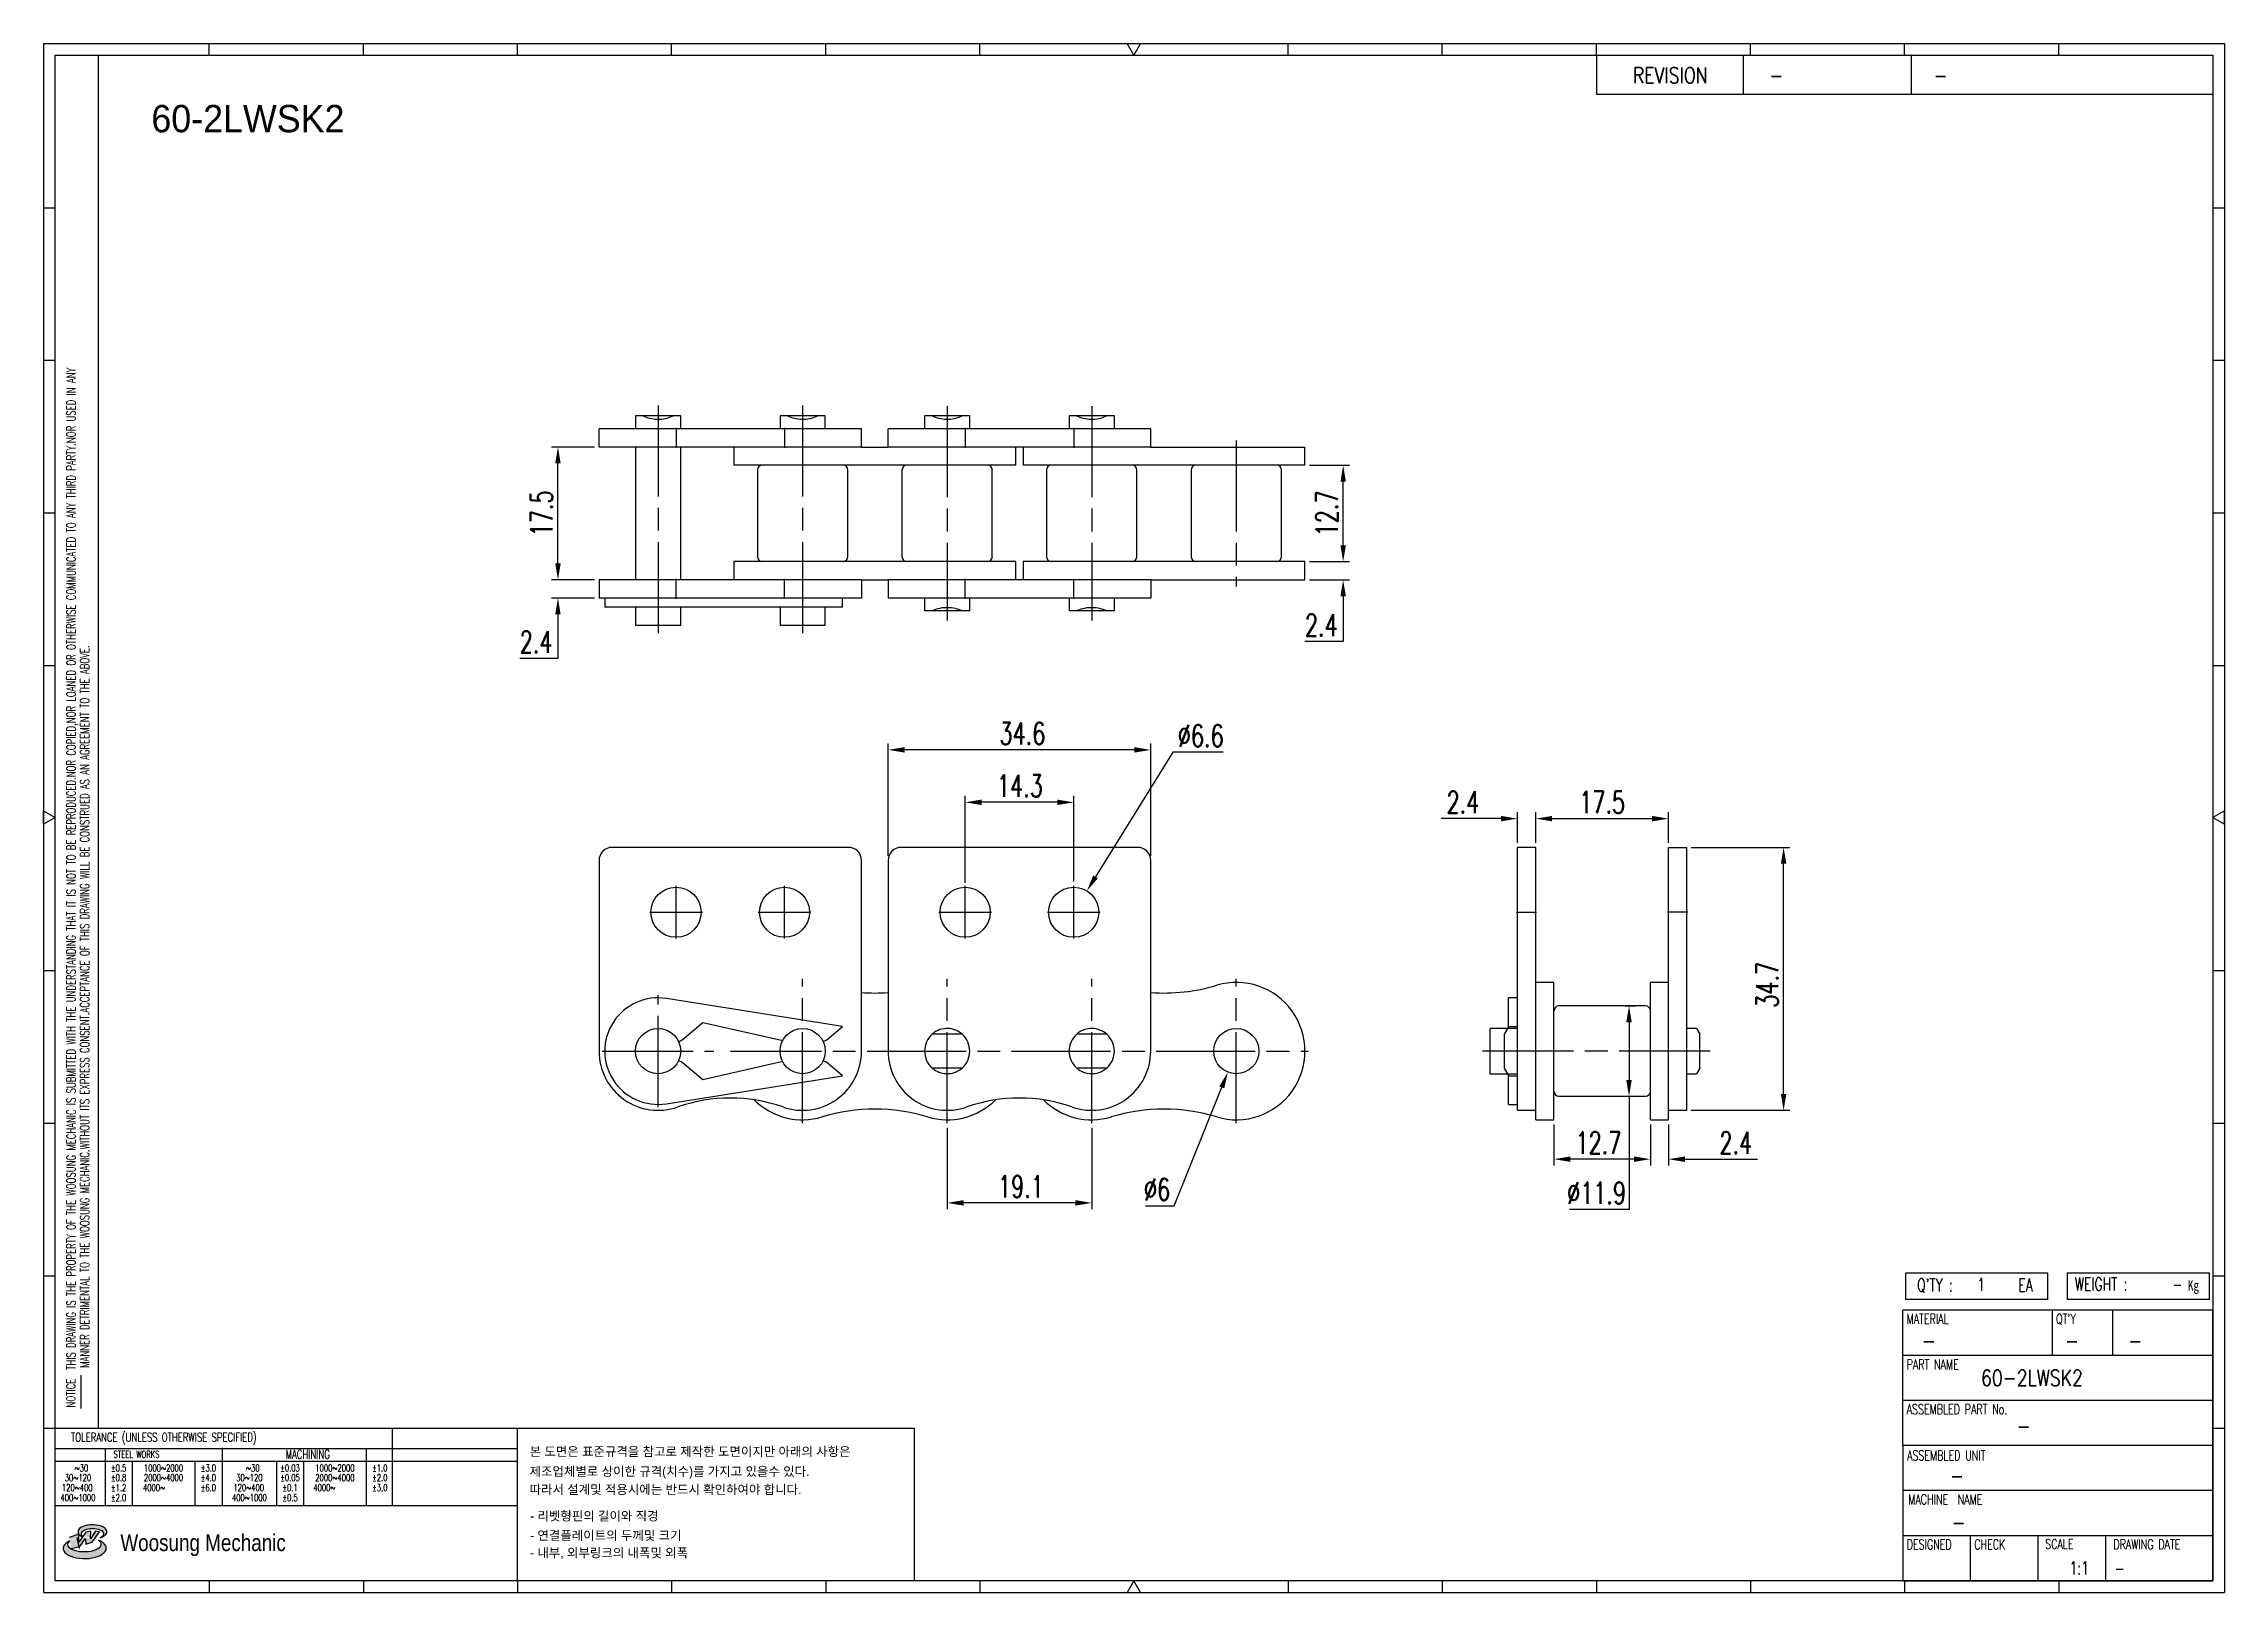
# Model space of a CAD drawing. Header units: millimetres. Extents: x 849 to 1136, y 59 to 263.
import ezdxf
from ezdxf.enums import TextEntityAlignment as Align

# ---------------------------------------------------------------- set-up
doc = ezdxf.new("R2010")
doc.units = ezdxf.units.MM
doc.linetypes.add('AM_ISO08W050', pattern=[18, 12, -1.5, 3, -1.5])
doc.layers.get('Defpoints').update_dxf_attribs({"color": 80})
doc.layers.add('CL1', color=140, linetype='AM_ISO08W050', lineweight=25)
for name, color, linetype in [('S-DIM', 7, 'Continuous'), ('TITLE', 7, 'Continuous'), ('도면레이아웃', 7, 'Continuous')]:
    doc.layers.add(name, color=color, linetype=linetype)
doc.styles.add('HAN', font='ROMANS.shx', dxfattribs={"width": 0.7, "bigfont": 'whgtxt.shx'})
doc.styles.add('HKD_ST2', font='romans.shx', dxfattribs={"width": 0.7, "height": 4, "bigfont": '@extfont2.shx'})
doc.styles.add('HSG', font='SIMPLEX.shx', dxfattribs={"width": 0.7, "bigfont": 'HSG.shx'})
doc.styles.add('MtXpl_', font='Gulim.ttf')
doc.styles.add('SLDTEXTSTYLE4', font='arial.ttf', dxfattribs={"width": 0.8})
doc.dimstyles.new('AP1.2', dxfattribs={"dimscale": 1.2, "dimtxt": 2.4, "dimasz": 1.8, "dimexe": 0.7, "dimexo": 0.5, "dimgap": 0.6, "dimtad": 1, "dimtoh": 1, "dimdec": 1, "dimrnd": 0.01, "dimzin": 9, "dimdsep": 46, "dimtxsty": 'HSG', "dimcen": 0, "dimclrd": 251, "dimclre": 251, "dimclrt": 60, "dimazin": 2, "dimtp": 1, "dimtm": 1, "dimtfac": 0.5, "dimtdec": 1, "dimtofl": 0, "dimtmove": 0, "dimatfit": 3, "dimfxl": 0, "dimtvp": 1, "dimtolj": 2, "dimlwd": -1, "dimlwe": -1, "dimarcsym": 0})

msp = doc.modelspace()

# ---------------------------------------------------------------- texts
at = {"color": 254, "style": 'MtXpl_'}
msp.add_text('60-2LWSK2', height=3.608, dxfattribs=at).set_placement((862.95, 251.18))
at = {"style": 'HAN', "width": 0.8}
msp.add_text('60-2LWSK2', height=2.082, dxfattribs=at).set_placement((1104.06, 85.99))
at = {"color": 140, "style": 'MtXpl_'}
for s, p in [('본 도면은 표준규격을 참고로 제작한 도면이지만 아래의 사항은', (912.79, 76.73)), ('제조업체별로 상이한 규격(치수)를 가지고 있을수 있다.', (912.79, 74.11)), ('따라서 설계및 적용시에는 반드시 확인하여야 합니다.', (912.79, 71.72)), ('- 리벳형핀의 길이와 직경', (912.86, 68.23)), ('- 연결플레이트의 두께및 크기', (912.86, 65.67)), ('- 내부, 외부링크의 내폭및 외폭', (912.86, 63.38))]:
    msp.add_text(s, height=1.2027, dxfattribs=at).set_placement(p)

# ---------------------------------------------------------------- blocks, each defined once
blk = doc.blocks.new('MAST')
at = {"layer": '도면레이아웃'}
h = blk.add_hatch(color=10, dxfattribs=at)
h.paths.add_polyline_path([(1.544, 35.177), (1.554, 34.966), (1.779, 35.034), (2.054, 35.422), (1.908, 35.446), (1.728, 35.167), (1.741, 35.439), (1.547, 35.405), (1.292, 35.041), (1.295, 35.33), (0.943, 35.208), (1.03, 34.8), (1.336, 34.885)])
edge = h.paths.add_edge_path()
edge.add_ellipse((1.795, 35.421), major_axis=(-0.53, 0), ratio=0.487785, start_angle=122.36065, end_angle=403.39574)
edge.add_line((1.411, 35.244), (1.419, 35.261))
edge.add_ellipse((1.798, 35.344), major_axis=(-0.423, 0), ratio=0.444396, start_angle=131.58977, end_angle=386.19408, ccw=False)
edge = h.paths.add_edge_path()
edge.add_ellipse((1.512, 34.815), major_axis=(-0.793, 0), ratio=0.480113, start_angle=314.67633, end_angle=590.85213)
edge.add_ellipse((1.501, 34.958), major_axis=(-0.62, 0), ratio=0.43311, start_angle=331.7024, end_angle=574.42495, ccw=False)
at = {"color": 140}
for p, q in [((0, 90.118), (80.15, 90.118)), ((0, 90.118), (0, 33.191)), ((80.15, 90.118), (80.15, 33.191)), ((57.068, 89.693), (57.068, 88.246)), ((62.47, 89.693), (62.47, 88.246)), ((68.635, 89.693), (68.635, 88.246)), ((79.725, 88.246), (57.068, 88.246)), ((68.449, 43.961), (68.449, 44.936)), ((68.449, 44.936), (73.654, 44.936)), ((73.654, 44.936), (73.654, 43.961)), ((74.39, 43.961), (74.39, 44.936)), ((74.39, 44.936), (79.595, 44.936)), ((79.595, 44.936), (79.595, 43.961)), ((68.336, 38.59), (68.336, 43.563)), ((79.725, 43.563), (68.336, 43.563)), ((73.654, 43.961), (68.449, 43.961)), ((73.827, 43.563), (73.827, 41.905)), ((79.595, 43.961), (74.39, 43.961)), ((76.037, 43.563), (76.037, 41.905)), ((79.725, 38.59), (79.725, 43.563)), ((79.725, 41.905), (68.336, 41.905)), ((79.725, 40.248), (68.336, 40.248)), ((68.336, 38.59), (68.336, 33.616)), ((79.725, 38.59), (68.336, 38.59)), ((79.725, 33.616), (79.725, 38.59)), ((79.725, 36.932), (68.336, 36.932)), ((79.725, 35.274), (68.336, 35.274)), ((70.822, 33.616), (70.822, 35.274)), ((73.309, 33.616), (73.309, 35.274)), ((75.796, 33.616), (75.796, 35.274)), ((0, 33.191), (80.15, 33.191)), ((68.336, 33.616), (79.725, 33.616))]:
    blk.add_line(p, q, dxfattribs=at)
for p, q in [((6.089, 89.693), (6.089, 90.118)), ((11.753, 89.693), (11.753, 90.118)), ((17.418, 89.693), (17.418, 90.118)), ((23.082, 89.693), (23.082, 90.118)), ((28.746, 89.693), (28.746, 90.118)), ((34.411, 89.693), (34.411, 90.118)), ((45.739, 89.693), (45.739, 90.118)), ((51.404, 89.693), (51.404, 90.118)), ((57.068, 89.693), (57.068, 90.118)), ((62.732, 89.693), (62.732, 90.118)), ((68.397, 89.693), (68.397, 90.118)), ((74.061, 89.693), (74.061, 90.118)), ((0, 84.085), (0.425, 84.085)), ((79.725, 84.085), (80.15, 84.085)), ((0, 78.478), (0.425, 78.478)), ((79.725, 78.478), (80.15, 78.478)), ((0, 72.87), (0.425, 72.87)), ((79.725, 72.87), (80.15, 72.87)), ((0, 67.262), (0.425, 67.262)), ((79.725, 67.262), (80.15, 67.262)), ((0, 56.047), (0.425, 56.047)), ((79.725, 56.047), (80.15, 56.047)), ((0, 50.439), (0.425, 50.439)), ((79.725, 50.439), (80.15, 50.439)), ((0, 44.832), (0.425, 44.832)), ((79.725, 44.832), (80.15, 44.832)), ((1.377, 39.947), (1.377, 41.174)), ((0, 39.224), (0.425, 39.224)), ((79.725, 39.224), (80.15, 39.224)), ((6.089, 33.616), (6.089, 33.191)), ((11.753, 33.616), (11.753, 33.191)), ((17.418, 33.616), (17.418, 33.191)), ((23.082, 33.616), (23.082, 33.191)), ((28.746, 33.616), (28.746, 33.191)), ((34.411, 33.616), (34.411, 33.191)), ((45.739, 33.616), (45.739, 33.191)), ((51.404, 33.616), (51.404, 33.191)), ((57.068, 33.616), (57.068, 33.191)), ((62.732, 33.616), (62.732, 33.191)), ((68.397, 33.616), (68.397, 33.191)), ((74.061, 33.616), (74.061, 33.191))]:
    blk.add_line(p, q)
at = {"color": 2}
for p, q in [((2.017, 39.224), (2.017, 89.693)), ((0.425, 39.224), (17.418, 39.224)), ((0.425, 38.487), (17.418, 38.487)), ((2.257, 38.487), (2.257, 36.382)), ((6.557, 38.5), (6.557, 36.382)), ((11.857, 38.487), (11.857, 36.382)), ((12.816, 39.224), (12.816, 36.382)), ((17.418, 33.616), (17.418, 39.224)), ((0.425, 38.012), (17.418, 38.012)), ((3.257, 38.012), (3.257, 36.382)), ((5.557, 38.012), (5.557, 36.382)), ((8.557, 38.012), (8.557, 36.382)), ((9.557, 38.026), (9.557, 36.382)), ((0.425, 36.382), (17.418, 36.382))]:
    blk.add_line(p, q, dxfattribs=at)
for points in [[(40.075, 89.693), (39.83, 90.118), (40.32, 90.118)], [(0.425, 61.679), (0, 61.433), (0, 61.924)], [(79.725, 61.679), (80.15, 61.433), (80.15, 61.924)], [(40.075, 33.616), (39.83, 33.191), (40.32, 33.191)]]:
    blk.add_lwpolyline(points, close=True)
at = {"color": 140}
blk.add_lwpolyline([(0.425, 89.693), (79.725, 89.693), (79.725, 33.616), (0.425, 33.616)], close=True, dxfattribs=at)
at = {"layer": '도면레이아웃'}
for p, q in [((1.295, 35.33), (0.943, 35.208)), ((1.547, 35.405), (1.292, 35.041)), ((1.292, 35.041), (1.295, 35.33)), ((1.741, 35.439), (1.547, 35.405)), ((1.908, 35.446), (1.728, 35.167)), ((1.728, 35.167), (1.741, 35.439)), ((1.779, 35.034), (2.054, 35.422)), ((2.054, 35.422), (1.908, 35.446)), ((1.03, 34.8), (1.336, 34.885)), ((1.224, 35.208), (1.311, 34.8)), ((1.224, 35.208), (1.224, 35.208)), ((1.336, 34.885), (1.544, 35.177)), ((1.419, 35.261), (1.411, 35.244)), ((1.544, 35.177), (1.554, 34.966)), ((1.554, 34.966), (1.779, 35.034))]:
    blk.add_line(p, q, dxfattribs=at)
for centre, major_axis, ratio, start_param, end_param in [((1.795, 35.421), (-0.53, 0), 0.487785, 2.135596, 7.040584), ((1.798, 35.344), (-0.423, 0), 0.444396, 2.296675, 6.740358), ((1.512, 34.815), (-0.793, 0), 0.480113, 5.492138, 10.312315), ((1.501, 34.958), (-0.62, 0), 0.43311, 5.789299, 10.025607)]:
    blk.add_ellipse(centre, major_axis=major_axis, ratio=ratio, start_param=start_param, end_param=end_param, dxfattribs=at)
for s, height, style, width, p in [('REVISION', 0.5806, 'HAN', 0.8, (58.415, 88.664)), ('-', 0.581, 'HAN', 0.8, (63.426, 88.664)), ('-', 0.581, 'HAN', 0.8, (69.468, 88.664)), ("Q'TY : ", 0.4746, 'HKD_ST2', 0.7, (68.857, 44.253)), ('1', 0.475, 'HKD_ST2', 0.7, (71.071, 44.275)), ('EA', 0.4746, 'HKD_ST2', 0.7, (72.578, 44.253)), ('WEIGHT : ', 0.4746, 'HKD_ST2', 0.7, (74.65, 44.286)), ('-', 0.581, 'HAN', 0.8, (69.029, 42.157)), ('-', 0.581, 'HAN', 0.8, (74.289, 42.157)), ('-', 0.581, 'HAN', 0.8, (76.623, 42.157)), ('-', 0.581, 'HAN', 0.8, (72.515, 39.013)), ('-', 0.581, 'HAN', 0.8, (70.067, 37.189)), ('-', 0.581, 'HAN', 0.8, (70.126, 35.48)), ('1:1', 0.4746, 'HKD_ST2', 0.7, (74.458, 33.848)), ('-', 0.475, 'HKD_ST2', 0.7, (76.112, 33.837))]:
    blk.add_text(s, height=height, dxfattribs=dict(style=style, width=width)).set_placement(p)
at = {"color": 6, "style": 'HKD_ST2', "width": 0.7}
for s, p in [(' THIS DRAWING IS THE PROPERTY OF THE WOOSUNG MECHANIC IS SUBMITTED WITH THE UNDERSTANDING THAT IT IS NOT TO BE REPRODUCED.NOR COPIED,NOR LOANED OR OTHERWISE COMMUNICATED TO ANY THIRD PARTY.NOR USED IN ANY', (1.173, 41.217)), ('MANNER DETRIMENTAL TO THE WOOSUNG MECHANIC.WITHOUT ITS EXPRESS CONSENT.ACCEPTANCE OF THIS DRAWING WILL BE CONSTRUED AS AN AGREEMENT TO THE ABOVE.', (1.672, 41.447))]:
    blk.add_text(s, height=0.326266, rotation=90, dxfattribs=at).set_placement(p)
at = {"style": 'HKD_ST2', "width": 0.7}
blk.add_text('-', height=0.475, dxfattribs=at).set_placement((78.613, 44.286), align=Align.RIGHT)
at = {"color": 254, "style": 'HKD_ST2', "width": 0.7}
for s, height, p in [('MATERIAL', 0.3651, (68.474, 43.425)), ("QT'Y", 0.3651, (73.965, 43.425)), ('PART NAME', 0.3651, (68.474, 41.756)), ('ASSEMBLED PART No.', 0.36511, (68.474, 40.109)), ('ASSEMBLED UNIT', 0.36511, (68.49, 38.408)), ('MACHINE  NAME', 0.36511, (68.532, 36.794)), ('DESIGNED', 0.3651, (68.474, 35.136)), ('CHECK', 0.3651, (70.961, 35.136)), ('SCALE', 0.3651, (73.566, 35.153)), ('DRAWING DATE', 0.36511, (76.071, 35.141))]:
    blk.add_text(s, height=height, dxfattribs=at).set_placement(p, align=Align.TOP_LEFT)
at = {"style": 'HKD_ST2', "width": 0.7}
blk.add_text('NOTICE', height=0.3263, rotation=90, dxfattribs=at).set_placement((1.163, 39.988))
blk.add_text('TOLERANCE (UNLESS OTHERWISE SPECIFIED)', height=0.32627, dxfattribs=at).set_placement((4.417, 38.896), align=Align.MIDDLE_CENTER)
at = {"color": 4, "style": 'HKD_ST2', "width": 0.7}
for s, height, p in [('%%12630', 0.261, (1.389, 37.762)), ('1000%%1262000', 0.26101, (4.407, 37.762)), ('%%12630', 0.261, (7.689, 37.762)), ('1000%%1262000', 0.26101, (10.707, 37.762)), ('120%%126400', 0.26101, (1.237, 37.045)), ('30%%126120', 0.261, (1.263, 37.411)), ('4000%%126', 0.261, (4.061, 37.045)), ('2000%%1264000', 0.26101, (4.407, 37.411)), ('120%%126400', 0.26101, (7.537, 37.045)), ('30%%126120', 0.261, (7.563, 37.411)), ('4000%%126', 0.261, (10.321, 37.045)), ('2000%%1264000', 0.26101, (10.707, 37.411)), ('400%%1261000', 0.26101, (1.263, 36.67)), ('400%%1261000', 0.26101, (7.563, 36.67))]:
    blk.add_text(s, height=height, dxfattribs=at).set_placement(p, align=Align.MIDDLE_CENTER)
for s, height, p in [('%%P0.5', 0.261, (2.757, 37.762)), ('STEEL WORKS', 0.26101, (3.416, 38.268)), ('%%P3.0', 0.261, (6.057, 37.762)), ('%%P0.03', 0.261, (9.057, 37.762)), ('MACHINING', 0.3263, (9.707, 38.27)), ('%%P1.0', 0.261, (12.357, 37.762)), ('%%P0.8', 0.261, (2.757, 37.411)), ('%%P1.2', 0.261, (2.757, 37.045)), ('%%P4.0', 0.261, (6.057, 37.411)), ('%%P6.0', 0.261, (6.057, 37.045)), ('%%P0.05', 0.261, (9.057, 37.411)), ('%%P0.1', 0.261, (9.057, 37.045)), ('%%P2.0', 0.261, (12.357, 37.411)), ('%%P3.0', 0.261, (12.357, 37.045)), ('%%P2.0', 0.261, (2.757, 36.67)), ('%%P0.5', 0.261, (9.057, 36.67))]:
    blk.add_text(s, height=height, dxfattribs=at).set_placement(p, align=Align.MIDDLE)
at = {"color": 1, "style": 'SLDTEXTSTYLE4', "width": 0.8}
blk.add_text('Woosung Mechanic', height=0.61957, dxfattribs=at).set_placement((2.822, 34.711))
at = {"layer": 'TITLE', "width": 0.8}
blk.add_text('Kg', height=0.3789, dxfattribs=at).set_placement((78.807, 44.286))
blk = doc.blocks.new('*D2')
at = {"layer": 'Defpoints', "color": 0, "transparency": 16777216}
for p in [(1014.97, 194.6), (1020, 194.6), (1014.97, 192.2)]:
    blk.add_point(p, dxfattribs=at)
at = {"layer": 'S-DIM', "color": 251, "linetype": 'ByBlock', "transparency": 16777216}
for p, q in [((1020, 196.76), (1020, 198.92)), ((1015.57, 194.6), (1020.84, 194.6)), ((1015.57, 192.2), (1020.84, 192.2)), ((1020, 190.04), (1020, 184.07)), ((1020, 184.07), (1014.96, 184.07))]:
    blk.add_line(p, q, dxfattribs=at)
at = {"layer": 'S-DIM', "color": 251, "transparency": 16777216}
for points in [[(1019.64, 196.76), (1020.36, 196.76), (1020, 194.6)], [(1019.64, 190.04), (1020.36, 190.04), (1020, 192.2)]]:
    blk.add_solid(points, dxfattribs=at)
at = {"layer": 'S-DIM', "color": 60, "transparency": 16777216, "insert": (1017.12, 186.23), "char_height": 2.88, "attachment_point": 5, "style": 'HSG'}
blk.add_mtext('\\A2;2.4', dxfattribs=at)
blk = doc.blocks.new('*D3')
at = {"layer": 'Defpoints', "color": 0, "transparency": 16777216}
for p in [(1014.97, 207.3), (1020, 207.3), (1014.97, 194.6)]:
    blk.add_point(p, dxfattribs=at)
at = {"layer": 'S-DIM', "color": 251, "linetype": 'ByBlock', "transparency": 16777216}
for p, q in [((1015.57, 207.3), (1020.84, 207.3)), ((1020, 196.76), (1020, 205.14)), ((1015.57, 194.6), (1020.84, 194.6))]:
    blk.add_line(p, q, dxfattribs=at)
at = {"layer": 'S-DIM', "color": 251, "transparency": 16777216}
for points in [[(1019.64, 205.14), (1020.36, 205.14), (1020, 207.3)], [(1019.64, 196.76), (1020.36, 196.76), (1020, 194.6)]]:
    blk.add_solid(points, dxfattribs=at)
at = {"layer": 'S-DIM', "color": 60, "transparency": 16777216, "insert": (1017.84, 200.95), "char_height": 2.88, "attachment_point": 5, "rotation": 90, "style": 'HSG'}
blk.add_mtext('\\A2;12.7', dxfattribs=at)
blk = doc.blocks.new('*D4')
at = {"layer": 'Defpoints', "color": 0, "transparency": 16777216}
for p in [(916.53, 192.2), (921.94, 192.2), (921.94, 189.8)]:
    blk.add_point(p, dxfattribs=at)
at = {"layer": 'S-DIM', "color": 251, "linetype": 'ByBlock', "transparency": 16777216}
for p, q in [((916.53, 194.36), (916.53, 196.52)), ((921.34, 192.2), (915.69, 192.2)), ((921.34, 189.8), (915.69, 189.8)), ((916.53, 187.64), (916.53, 181.85)), ((916.53, 181.85), (911.49, 181.85))]:
    blk.add_line(p, q, dxfattribs=at)
at = {"layer": 'S-DIM', "color": 251, "transparency": 16777216}
for points in [[(916.17, 194.36), (916.89, 194.36), (916.53, 192.2)], [(916.17, 187.64), (916.89, 187.64), (916.53, 189.8)]]:
    blk.add_solid(points, dxfattribs=at)
at = {"layer": 'S-DIM', "color": 60, "transparency": 16777216, "insert": (913.65, 184.01), "char_height": 2.88, "attachment_point": 5, "style": 'HSG'}
blk.add_mtext('\\A2;2.4', dxfattribs=at)
blk = doc.blocks.new('*D5')
at = {"layer": 'Defpoints', "color": 0, "transparency": 16777216}
for p in [(916.53, 209.7), (921.94, 209.7), (921.94, 192.2)]:
    blk.add_point(p, dxfattribs=at)
at = {"layer": 'S-DIM', "color": 251, "linetype": 'ByBlock', "transparency": 16777216}
for p, q in [((921.34, 209.7), (915.69, 209.7)), ((916.53, 194.36), (916.53, 207.54)), ((921.34, 192.2), (915.69, 192.2))]:
    blk.add_line(p, q, dxfattribs=at)
at = {"layer": 'S-DIM', "color": 251, "transparency": 16777216}
for points in [[(916.17, 207.54), (916.89, 207.54), (916.53, 209.7)], [(916.17, 194.36), (916.89, 194.36), (916.53, 192.2)]]:
    blk.add_solid(points, dxfattribs=at)
at = {"layer": 'S-DIM', "color": 60, "transparency": 16777216, "insert": (914.37, 200.95), "char_height": 2.88, "attachment_point": 5, "rotation": 90, "style": 'HSG'}
blk.add_mtext('\\A2;17.5', dxfattribs=at)
blk = doc.blocks.new('*D6')
at = {"layer": 'Defpoints', "color": 0, "transparency": 16777216}
for p in [(967.82, 120.59), (986.87, 120.59), (967.82, 110.09)]:
    blk.add_point(p, dxfattribs=at)
at = {"layer": 'S-DIM', "color": 251, "linetype": 'ByBlock', "transparency": 16777216}
for p, q in [((967.82, 119.99), (967.82, 109.25)), ((986.87, 119.99), (986.87, 109.25)), ((984.71, 110.09), (969.98, 110.09))]:
    blk.add_line(p, q, dxfattribs=at)
at = {"layer": 'S-DIM', "color": 251, "transparency": 16777216}
for points in [[(969.98, 110.45), (969.98, 109.73), (967.82, 110.09)], [(984.71, 110.45), (984.71, 109.73), (986.87, 110.09)]]:
    blk.add_solid(points, dxfattribs=at)
at = {"layer": 'S-DIM', "color": 60, "transparency": 16777216, "insert": (977.54, 112.25), "char_height": 2.88, "attachment_point": 5, "style": 'HSG'}
blk.add_mtext('\\A2;19.1', dxfattribs=at)
blk = doc.blocks.new('*D7')
at = {"layer": 'Defpoints', "color": 0, "transparency": 16777216}
for p in [(1007.03, 132.86), (1004.81, 127.33)]:
    blk.add_point(p, dxfattribs=at)
at = {"layer": 'S-DIM', "color": 251, "linetype": 'ByBlock', "transparency": 16777216}
for p, q in [((997.74, 109.7), (1004, 125.32)), ((993.95, 109.7), (997.74, 109.7))]:
    blk.add_line(p, q, dxfattribs=at)
at = {"layer": 'S-DIM', "color": 251, "transparency": 16777216}
blk.add_solid([(1003.67, 125.46), (1004.34, 125.19), (1004.81, 127.33)], dxfattribs=at)
at = {"layer": 'S-DIM', "color": 60, "transparency": 16777216, "insert": (995.48, 111.86), "char_height": 2.88, "attachment_point": 5, "style": 'HSG'}
blk.add_mtext('\\A2;∅6', dxfattribs=at)
blk = doc.blocks.new('*D8')
at = {"layer": 'Defpoints', "color": 0, "transparency": 16777216}
for p in [(970.19, 162.88), (970.19, 151.69), (984.49, 151.86)]:
    blk.add_point(p, dxfattribs=at)
at = {"layer": 'S-DIM', "color": 251, "linetype": 'ByBlock', "transparency": 16777216}
for p, q in [((970.19, 152.29), (970.19, 163.72)), ((982.33, 162.88), (972.35, 162.88)), ((984.49, 152.46), (984.49, 163.72))]:
    blk.add_line(p, q, dxfattribs=at)
at = {"layer": 'S-DIM', "color": 251, "transparency": 16777216}
for points in [[(972.35, 163.24), (972.35, 162.52), (970.19, 162.88)], [(982.33, 163.24), (982.33, 162.52), (984.49, 162.88)]]:
    blk.add_solid(points, dxfattribs=at)
at = {"layer": 'S-DIM', "color": 60, "transparency": 16777216, "insert": (977.41, 165.04), "char_height": 2.88, "attachment_point": 5, "style": 'HSG'}
blk.add_mtext('\\A2;14.3', dxfattribs=at)
blk = doc.blocks.new('*D9')
at = {"layer": 'Defpoints', "color": 0, "transparency": 16777216}
for p in [(960.04, 169.79), (960.04, 155.21), (994.64, 155.21)]:
    blk.add_point(p, dxfattribs=at)
at = {"layer": 'S-DIM', "color": 251, "linetype": 'ByBlock', "transparency": 16777216}
for p, q in [((960.04, 155.81), (960.04, 170.63)), ((992.48, 169.79), (962.2, 169.79)), ((994.64, 155.81), (994.64, 170.63))]:
    blk.add_line(p, q, dxfattribs=at)
at = {"layer": 'S-DIM', "color": 251, "transparency": 16777216}
for points in [[(962.2, 170.15), (962.2, 169.43), (960.04, 169.79)], [(992.48, 170.15), (992.48, 169.43), (994.64, 169.79)]]:
    blk.add_solid(points, dxfattribs=at)
at = {"layer": 'S-DIM', "color": 60, "transparency": 16777216, "insert": (977.73, 171.95), "char_height": 2.88, "attachment_point": 5, "style": 'HSG'}
blk.add_mtext('\\A2;34.6', dxfattribs=at)
blk = doc.blocks.new('*D10')
at = {"layer": 'Defpoints', "color": 0, "transparency": 16777216}
for p in [(986.23, 151.2), (982.76, 145.59)]:
    blk.add_point(p, dxfattribs=at)
at = {"layer": 'S-DIM', "color": 251, "linetype": 'ByBlock', "transparency": 16777216}
for p, q in [((997.54, 169.48), (987.36, 153.04)), ((1004.21, 169.48), (997.54, 169.48))]:
    blk.add_line(p, q, dxfattribs=at)
at = {"layer": 'S-DIM', "color": 251, "transparency": 16777216}
blk.add_solid([(987.06, 153.23), (987.67, 152.85), (986.23, 151.2)], dxfattribs=at)
at = {"layer": 'S-DIM', "color": 60, "transparency": 16777216, "insert": (1001.23, 171.64), "char_height": 2.88, "attachment_point": 5, "style": 'HSG'}
blk.add_mtext('\\A2;∅6.6', dxfattribs=at)
blk = doc.blocks.new('*D11')
at = {"layer": 'Defpoints', "color": 0, "transparency": 16777216}
for p in [(1056.57, 136.05), (1056.57, 124.14), (1057.67, 124.14)]:
    blk.add_point(p, dxfattribs=at)
at = {"layer": 'S-DIM', "color": 251, "linetype": 'ByBlock', "transparency": 16777216}
for p, q in [((1057.17, 136.05), (1058.51, 136.05)), ((1057.67, 133.89), (1057.67, 126.3)), ((1057.17, 124.14), (1058.51, 124.14)), ((1057.67, 124.14), (1057.67, 109.23)), ((1057.67, 109.23), (1049.84, 109.23))]:
    blk.add_line(p, q, dxfattribs=at)
at = {"layer": 'S-DIM', "color": 251, "transparency": 16777216}
for points in [[(1057.31, 133.89), (1058.03, 133.89), (1057.67, 136.05)], [(1057.31, 126.3), (1058.03, 126.3), (1057.67, 124.14)]]:
    blk.add_solid(points, dxfattribs=at)
at = {"layer": 'S-DIM', "color": 60, "transparency": 16777216, "insert": (1053.39, 111.39), "char_height": 2.88, "attachment_point": 5, "style": 'HSG'}
blk.add_mtext('\\A2;%%c11.9', dxfattribs=at)
blk = doc.blocks.new('*D12')
at = {"layer": 'Defpoints', "color": 0, "transparency": 16777216}
for p in [(1045.38, 160.73), (1042.98, 156.94), (1045.38, 156.94)]:
    blk.add_point(p, dxfattribs=at)
at = {"layer": 'S-DIM', "color": 251, "linetype": 'ByBlock', "transparency": 16777216}
for p, q in [((1042.98, 157.54), (1042.98, 161.57)), ((1045.38, 157.54), (1045.38, 161.57)), ((1040.82, 160.73), (1032.9, 160.73)), ((1047.54, 160.73), (1049.7, 160.73))]:
    blk.add_line(p, q, dxfattribs=at)
at = {"layer": 'S-DIM', "color": 251, "transparency": 16777216}
for points in [[(1040.82, 161.09), (1040.82, 160.37), (1042.98, 160.73)], [(1047.54, 161.09), (1047.54, 160.37), (1045.38, 160.73)]]:
    blk.add_solid(points, dxfattribs=at)
at = {"layer": 'S-DIM', "color": 60, "transparency": 16777216, "insert": (1035.78, 162.89), "char_height": 2.88, "attachment_point": 5, "style": 'HSG'}
blk.add_mtext('\\A2;2.4', dxfattribs=at)
blk = doc.blocks.new('*D13')
at = {"layer": 'Defpoints', "color": 0, "transparency": 16777216}
for p in [(1062.88, 160.73), (1045.38, 156.94), (1062.88, 156.94)]:
    blk.add_point(p, dxfattribs=at)
at = {"layer": 'S-DIM', "color": 251, "linetype": 'ByBlock', "transparency": 16777216}
for p, q in [((1045.38, 157.54), (1045.38, 161.57)), ((1062.88, 157.54), (1062.88, 161.57)), ((1047.54, 160.73), (1060.72, 160.73))]:
    blk.add_line(p, q, dxfattribs=at)
at = {"layer": 'S-DIM', "color": 251, "transparency": 16777216}
for points in [[(1047.54, 161.09), (1047.54, 160.37), (1045.38, 160.73)], [(1060.72, 161.09), (1060.72, 160.37), (1062.88, 160.73)]]:
    blk.add_solid(points, dxfattribs=at)
at = {"layer": 'S-DIM', "color": 60, "transparency": 16777216, "insert": (1054.13, 162.89), "char_height": 2.88, "attachment_point": 5, "style": 'HSG'}
blk.add_mtext('\\A2;17.5', dxfattribs=at)
blk = doc.blocks.new('*D14')
at = {"layer": 'Defpoints', "color": 0, "transparency": 16777216}
for p in [(1065.28, 156.94), (1078.04, 156.94), (1065.28, 122.29)]:
    blk.add_point(p, dxfattribs=at)
at = {"layer": 'S-DIM', "color": 251, "linetype": 'ByBlock', "transparency": 16777216}
for p, q in [((1065.88, 156.94), (1078.88, 156.94)), ((1078.04, 124.45), (1078.04, 154.78)), ((1065.88, 122.29), (1078.88, 122.29))]:
    blk.add_line(p, q, dxfattribs=at)
at = {"layer": 'S-DIM', "color": 251, "transparency": 16777216}
for points in [[(1077.68, 154.78), (1078.4, 154.78), (1078.04, 156.94)], [(1077.68, 124.45), (1078.4, 124.45), (1078.04, 122.29)]]:
    blk.add_solid(points, dxfattribs=at)
at = {"layer": 'S-DIM', "color": 60, "transparency": 16777216, "insert": (1075.88, 138.83), "char_height": 2.88, "attachment_point": 5, "rotation": 90, "style": 'HSG'}
blk.add_mtext('\\A2;34.7', dxfattribs=at)
blk = doc.blocks.new('*D15')
at = {"layer": 'Defpoints', "color": 0, "transparency": 16777216}
for p in [(1060.48, 121.04), (1062.88, 121.04), (1062.88, 115.85)]:
    blk.add_point(p, dxfattribs=at)
at = {"layer": 'S-DIM', "color": 251, "linetype": 'ByBlock', "transparency": 16777216}
for p, q in [((1060.48, 120.44), (1060.48, 115.01)), ((1062.88, 120.44), (1062.88, 115.01)), ((1058.32, 115.85), (1056.16, 115.85)), ((1065.04, 115.85), (1074.62, 115.85))]:
    blk.add_line(p, q, dxfattribs=at)
at = {"layer": 'S-DIM', "color": 251, "transparency": 16777216}
for points in [[(1058.32, 116.21), (1058.32, 115.49), (1060.48, 115.85)], [(1065.04, 116.21), (1065.04, 115.49), (1062.88, 115.85)]]:
    blk.add_solid(points, dxfattribs=at)
at = {"layer": 'S-DIM', "color": 60, "transparency": 16777216, "insert": (1071.74, 118.01), "char_height": 2.88, "attachment_point": 5, "style": 'HSG'}
blk.add_mtext('\\A2;2.4', dxfattribs=at)
blk = doc.blocks.new('*D16')
at = {"layer": 'Defpoints', "color": 0, "transparency": 16777216}
for p in [(1047.78, 121.04), (1060.48, 121.04), (1047.78, 115.85)]:
    blk.add_point(p, dxfattribs=at)
at = {"layer": 'S-DIM', "color": 251, "linetype": 'ByBlock', "transparency": 16777216}
for p, q in [((1047.78, 120.44), (1047.78, 115.01)), ((1060.48, 120.44), (1060.48, 115.01)), ((1058.32, 115.85), (1049.94, 115.85))]:
    blk.add_line(p, q, dxfattribs=at)
at = {"layer": 'S-DIM', "color": 251, "transparency": 16777216}
for points in [[(1049.94, 116.21), (1049.94, 115.49), (1047.78, 115.85)], [(1058.32, 116.21), (1058.32, 115.49), (1060.48, 115.85)]]:
    blk.add_solid(points, dxfattribs=at)
at = {"layer": 'S-DIM', "color": 60, "transparency": 16777216, "insert": (1053.64, 118.01), "char_height": 2.88, "attachment_point": 5, "style": 'HSG'}
blk.add_mtext('\\A2;12.7', dxfattribs=at)

# ---------------------------------------------------------------- dimensions: what is measured, and where the dimension line sits
at = {"layer": 'S-DIM'}
for base, p1, p2, picture, middle in [((916.53, 209.7), (921.94, 192.2), (921.94, 209.7), '*D5', (914.37, 200.95)), ((1020, 207.3), (1014.97, 194.6), (1014.97, 207.3), '*D3', (1017.84, 200.95))]:
    dim = msp.add_linear_dim(base=base, p1=p1, p2=p2, angle=90, dimstyle='AP1.2', override={"dimtmove": 1}, dxfattribs=at)
    dim.commit()
    dim.dimension.update_dxf_attribs({"geometry": picture, "text_midpoint": middle})
for base, p1, p2, picture, middle in [((1020, 194.6), (1014.97, 192.2), (1014.97, 194.6), '*D2', (1017.12, 184.07)), ((916.53, 192.2), (921.94, 189.8), (921.94, 192.2), '*D4', (913.65, 181.85)), ((1078.03939052, 156.94485616), (1065.2846464, 122.29485616), (1065.2846464, 156.94485616), '*D14', (1078.03939052, 138.83320636))]:
    dim = msp.add_linear_dim(base=base, p1=p1, p2=p2, angle=90, dimstyle='AP1.2', dxfattribs=at)
    dim.commit()
    dim.dimension.update_dxf_attribs({"geometry": picture, "text_midpoint": middle, "dimtype": 128})
for base, p1, p2, picture, middle in [((960.04, 169.79), (994.64, 155.21), (960.04, 155.21), '*D9', (977.73, 169.79)), ((970.19, 162.88), (984.49, 151.86), (970.19, 151.69), '*D8', (977.41, 162.88)), ((1045.38, 160.73), (1042.98, 156.94), (1045.38, 156.94), '*D12', (1035.78, 160.73)), ((1047.78, 115.85), (1060.48, 121.04), (1047.78, 121.04), '*D16', (1053.64, 115.85)), ((1062.88, 115.85), (1060.48, 121.04), (1062.88, 121.04), '*D15', (1071.74, 115.85)), ((967.8169428, 110.08852118), (986.8669428, 120.59235616), (967.8169428, 120.59235616), '*D6', (977.53927512, 110.08852118))]:
    dim = msp.add_linear_dim(base=base, p1=p1, p2=p2, dimstyle='AP1.2', dxfattribs=at)
    dim.commit()
    dim.dimension.update_dxf_attribs({"geometry": picture, "text_midpoint": middle, "dimtype": 128})
for p1, p2, picture, middle in [((982.76, 145.59), (986.23, 151.2), '*D10', (1001.23, 169.48)), ((1007.03, 132.86), (1004.81, 127.33), '*D7', (995.48, 109.7))]:
    dim = msp.add_diameter_dim_2p(p1=p1, p2=p2, dimstyle='AP1.2', dxfattribs=at)
    dim.commit()
    dim.dimension.update_dxf_attribs({"geometry": picture, "text_midpoint": middle, "dimtype": 131})
dim = msp.add_linear_dim(base=(1062.88, 160.73), p1=(1045.38, 156.94), p2=(1062.88, 156.94), dimstyle='AP1.2', override={"dimtmove": 1}, dxfattribs=at)
dim.commit()
dim.dimension.update_dxf_attribs({"geometry": '*D13', "text_midpoint": (1054.13, 162.89)})
dim = msp.add_linear_dim(base=(1057.67, 124.14), p1=(1056.57, 136.05), p2=(1056.57, 124.14), angle=90, text='%%c<>', dimstyle='AP1.2', dxfattribs=at)
dim.commit()
dim.dimension.update_dxf_attribs({"geometry": '*D11', "text_midpoint": (1053.39, 109.23), "dimtype": 128})

# ---------------------------------------------------------------- linework, layer by layer
for p, q in [((926.74, 213.8), (926.74, 212.1)), ((932.7, 213.8), (926.74, 213.8)), ((927.75, 213.8), (927.95, 213.71)), ((927.95, 213.71), (928.16, 213.63)), ((928.16, 213.63), (928.39, 213.55)), ((928.39, 213.55), (928.63, 213.49)), ((928.63, 213.49), (928.88, 213.44)), ((928.88, 213.44), (929.13, 213.41)), ((929.13, 213.41), (929.38, 213.38)), ((929.38, 213.38), (929.64, 213.37)), ((929.64, 213.37), (929.9, 213.38)), ((929.9, 213.38), (930.16, 213.39)), ((930.16, 213.39), (930.42, 213.42)), ((930.42, 213.42), (930.67, 213.46)), ((930.67, 213.46), (930.91, 213.52)), ((930.91, 213.52), (931.14, 213.58)), ((931.14, 213.58), (931.37, 213.66)), ((931.37, 213.66), (931.58, 213.75)), ((931.58, 213.75), (931.69, 213.8)), ((932.7, 212.1), (932.7, 213.8)), ((951.75, 213.8), (945.79, 213.8)), ((945.79, 213.8), (945.79, 212.1)), ((946.8, 213.8), (947, 213.71)), ((947, 213.71), (947.21, 213.63)), ((947.21, 213.63), (947.44, 213.55)), ((947.44, 213.55), (947.68, 213.49)), ((947.68, 213.49), (947.93, 213.44)), ((947.93, 213.44), (948.18, 213.41)), ((948.18, 213.41), (948.43, 213.38)), ((948.43, 213.38), (948.69, 213.37)), ((948.69, 213.37), (948.95, 213.38)), ((948.95, 213.38), (949.21, 213.39)), ((949.21, 213.39), (949.47, 213.42)), ((949.47, 213.42), (949.72, 213.46)), ((949.72, 213.46), (949.96, 213.52)), ((949.96, 213.52), (950.19, 213.58)), ((950.19, 213.58), (950.42, 213.66)), ((950.42, 213.66), (950.63, 213.75)), ((950.63, 213.75), (950.74, 213.8)), ((951.75, 212.1), (951.75, 213.8)), ((970.8, 213.8), (964.84, 213.8)), ((964.84, 213.8), (964.84, 212.1)), ((965.85, 213.8), (966.05, 213.71)), ((966.05, 213.71), (966.26, 213.63)), ((966.26, 213.63), (966.49, 213.55)), ((966.49, 213.55), (966.73, 213.49)), ((966.73, 213.49), (966.98, 213.44)), ((966.98, 213.44), (967.23, 213.41)), ((967.23, 213.41), (967.48, 213.38)), ((967.48, 213.38), (967.74, 213.37)), ((967.74, 213.37), (968, 213.38)), ((968, 213.38), (968.26, 213.39)), ((968.26, 213.39), (968.52, 213.42)), ((968.52, 213.42), (968.77, 213.46)), ((968.77, 213.46), (969.01, 213.52)), ((969.01, 213.52), (969.24, 213.58)), ((969.24, 213.58), (969.47, 213.66)), ((969.47, 213.66), (969.68, 213.75)), ((969.68, 213.75), (969.79, 213.8)), ((970.8, 212.1), (970.8, 213.8)), ((989.85, 213.8), (983.89, 213.8)), ((983.89, 213.8), (983.89, 212.1)), ((984.9, 213.8), (985.1, 213.71)), ((985.1, 213.71), (985.31, 213.63)), ((985.31, 213.63), (985.54, 213.55)), ((985.54, 213.55), (985.78, 213.49)), ((985.78, 213.49), (986.03, 213.44)), ((986.03, 213.44), (986.28, 213.41)), ((986.28, 213.41), (986.53, 213.38)), ((986.53, 213.38), (986.79, 213.37)), ((986.79, 213.37), (987.05, 213.38)), ((987.05, 213.38), (987.31, 213.39)), ((987.31, 213.39), (987.57, 213.42)), ((987.57, 213.42), (987.82, 213.46)), ((987.82, 213.46), (988.06, 213.52)), ((988.06, 213.52), (988.29, 213.58)), ((988.29, 213.58), (988.52, 213.66)), ((988.52, 213.66), (988.73, 213.75)), ((988.73, 213.75), (988.84, 213.8)), ((989.85, 212.1), (989.85, 213.8)), ((956.54, 212.1), (921.94, 212.1)), ((921.94, 209.7), (921.94, 212.1)), ((956.54, 209.7), (956.54, 212.1)), ((994.64, 212.1), (960.04, 212.1)), ((960.04, 209.7), (960.04, 212.1)), ((994.64, 209.7), (994.64, 212.1)), ((956.54, 209.7), (921.94, 209.7)), ((926.74, 209.7), (926.74, 192.2)), ((932.7, 192.2), (932.7, 209.7)), ((939.72, 209.7), (939.72, 207.3)), ((976.87, 207.3), (939.72, 207.3)), ((956.54, 209.7), (960.04, 209.7)), ((994.64, 209.7), (960.04, 209.7)), ((976.87, 207.3), (976.87, 209.7)), ((977.82, 209.7), (977.82, 207.3)), ((1014.97, 207.3), (977.82, 207.3)), ((994.64, 209.7), (1014.97, 209.7)), ((1014.97, 207.3), (1014.97, 209.7)), ((942.81, 206.67), (942.81, 195.24)), ((954.72, 195.24), (954.72, 206.67)), ((961.86, 206.67), (961.86, 195.24)), ((973.77, 195.24), (973.77, 206.67)), ((980.91, 206.67), (980.91, 195.24)), ((992.82, 195.24), (992.82, 206.67)), ((999.96, 206.67), (999.96, 195.24)), ((1011.87, 195.24), (1011.87, 206.67)), ((939.72, 194.6), (939.72, 192.2)), ((976.87, 194.6), (939.72, 194.6)), ((976.87, 192.2), (976.87, 194.6)), ((977.82, 194.6), (977.82, 192.2)), ((1014.97, 194.6), (977.82, 194.6)), ((1014.97, 192.2), (1014.97, 194.6)), ((956.54, 192.2), (921.94, 192.2)), ((921.94, 192.2), (921.94, 189.8)), ((956.54, 189.8), (921.94, 189.8)), ((922.7, 189.8), (922.7, 188.6)), ((954.04, 188.6), (954.04, 189.8)), ((956.54, 192.2), (960.04, 192.2)), ((956.54, 192.2), (956.54, 189.8)), ((994.64, 192.2), (960.04, 192.2)), ((960.04, 192.2), (960.04, 189.8)), ((994.64, 189.8), (960.04, 189.8)), ((964.84, 189.8), (964.84, 188.1)), ((970.8, 188.1), (970.8, 189.8)), ((983.89, 189.8), (983.89, 188.1)), ((989.85, 188.1), (989.85, 189.8)), ((994.64, 192.2), (1014.97, 192.2)), ((994.64, 192.2), (994.64, 189.8)), ((954.04, 188.6), (922.7, 188.6)), ((926.74, 188.6), (926.74, 186.2)), ((932.7, 186.2), (932.7, 188.6)), ((945.79, 188.6), (945.79, 186.2)), ((951.75, 186.2), (951.75, 188.6)), ((970.8, 188.1), (964.84, 188.1)), ((965.96, 188.16), (965.85, 188.1)), ((966.17, 188.25), (965.96, 188.16)), ((966.39, 188.32), (966.17, 188.25)), ((966.62, 188.39), (966.39, 188.32)), ((966.87, 188.44), (966.62, 188.39)), ((967.12, 188.49), (966.87, 188.44)), ((967.37, 188.52), (967.12, 188.49)), ((967.63, 188.53), (967.37, 188.52)), ((967.89, 188.53), (967.63, 188.53)), ((968.15, 188.52), (967.89, 188.53)), ((968.41, 188.5), (968.15, 188.52)), ((968.66, 188.46), (968.41, 188.5)), ((968.9, 188.42), (968.66, 188.46)), ((969.14, 188.35), (968.9, 188.42)), ((969.37, 188.28), (969.14, 188.35)), ((969.59, 188.2), (969.37, 188.28)), ((969.79, 188.1), (969.59, 188.2)), ((989.85, 188.1), (983.89, 188.1)), ((985.01, 188.16), (984.9, 188.1)), ((985.22, 188.25), (985.01, 188.16)), ((985.44, 188.32), (985.22, 188.25)), ((985.67, 188.39), (985.44, 188.32)), ((985.92, 188.44), (985.67, 188.39)), ((986.17, 188.49), (985.92, 188.44)), ((986.42, 188.52), (986.17, 188.49)), ((986.68, 188.53), (986.42, 188.52)), ((986.94, 188.53), (986.68, 188.53)), ((987.2, 188.52), (986.94, 188.53)), ((987.46, 188.5), (987.2, 188.52)), ((987.71, 188.46), (987.46, 188.5)), ((987.95, 188.42), (987.71, 188.46)), ((988.19, 188.35), (987.95, 188.42)), ((988.42, 188.28), (988.19, 188.35)), ((988.64, 188.2), (988.42, 188.28)), ((988.84, 188.1), (988.64, 188.2)), ((932.7, 186.2), (926.74, 186.2)), ((951.75, 186.2), (945.79, 186.2)), ((921.94, 155.21), (921.94, 130.09)), ((954.81, 156.94), (923.67, 156.94)), ((956.54, 130.09), (956.54, 155.21)), ((960.04, 155.21), (960.04, 130.09)), ((992.91, 156.94), (961.77, 156.94)), ((994.64, 130.09), (994.64, 155.21)), ((1045.38, 156.94), (1042.98, 156.94)), ((1042.98, 122.29), (1042.98, 156.94)), ((1045.38, 139.14), (1045.38, 156.94)), ((1062.88, 139.14), (1062.88, 156.94)), ((1062.88, 156.94), (1065.28, 156.94)), ((1065.28, 122.29), (1065.28, 156.94)), ((1047.78, 139.14), (1045.38, 139.14)), ((1045.38, 121.04), (1045.38, 139.14)), ((1047.78, 121.04), (1047.78, 139.14)), ((1062.88, 139.14), (1060.48, 139.14)), ((1060.48, 121.04), (1060.48, 139.14)), ((1062.88, 121.04), (1062.88, 139.14)), ((954.04, 133.35), (930.82, 137.03)), ((1042.98, 137.11), (1041.78, 137.11)), ((1041.78, 133.07), (1041.78, 137.11)), ((1059.85, 136.05), (1048.42, 136.05)), ((932.9, 131.59), (935.63, 133.88)), ((935.63, 133.88), (945.99, 131.52)), ((951.95, 131.59), (954.04, 133.35)), ((965.96, 132.42), (965.85, 132.33)), ((969.79, 132.33), (965.85, 132.33)), ((966.17, 132.58), (965.96, 132.42)), ((966.39, 132.71), (966.17, 132.58)), ((966.62, 132.83), (966.39, 132.71)), ((966.87, 132.92), (966.62, 132.83)), ((967.12, 132.99), (966.87, 132.92)), ((967.37, 133.04), (967.12, 132.99)), ((967.63, 133.07), (967.37, 133.04)), ((967.89, 133.07), (967.63, 133.07)), ((968.15, 133.06), (967.89, 133.07)), ((968.41, 133.02), (968.15, 133.06)), ((968.66, 132.95), (968.41, 133.02)), ((968.9, 132.87), (968.66, 132.95)), ((969.14, 132.76), (968.9, 132.87)), ((969.37, 132.64), (969.14, 132.76)), ((969.59, 132.49), (969.37, 132.64)), ((969.79, 132.33), (969.59, 132.49)), ((985.01, 132.42), (984.9, 132.33)), ((988.84, 132.33), (984.9, 132.33)), ((985.22, 132.58), (985.01, 132.42)), ((985.44, 132.71), (985.22, 132.58)), ((985.67, 132.83), (985.44, 132.71)), ((985.92, 132.92), (985.67, 132.83)), ((986.17, 132.99), (985.92, 132.92)), ((986.42, 133.04), (986.17, 132.99)), ((986.68, 133.07), (986.42, 133.04)), ((986.94, 133.07), (986.68, 133.07)), ((987.2, 133.06), (986.94, 133.07)), ((987.46, 133.02), (987.2, 133.06)), ((987.71, 132.95), (987.46, 133.02)), ((987.95, 132.87), (987.71, 132.95)), ((988.19, 132.76), (987.95, 132.87)), ((988.42, 132.64), (988.19, 132.76)), ((988.64, 132.49), (988.42, 132.64)), ((988.84, 132.33), (988.64, 132.49)), ((1039.38, 127.11), (1039.38, 133.07)), ((1041.71, 133.07), (1039.38, 133.07)), ((1041.28, 132.33), (1041.71, 133.07)), ((1041.28, 127.86), (1041.28, 132.33)), ((1042.98, 133.07), (1041.71, 133.07)), ((1041.78, 133.35), (1042.98, 133.35)), ((1066.55, 133.07), (1065.28, 133.07)), ((1066.55, 133.07), (1066.98, 132.33)), ((1066.98, 127.86), (1066.98, 132.33)), ((930.82, 123.16), (954.04, 126.84)), ((935.63, 126.31), (932.9, 128.6)), ((945.99, 128.67), (935.63, 126.31)), ((954.04, 126.84), (951.95, 128.6)), ((965.85, 127.86), (966.05, 127.7)), ((969.79, 127.86), (965.85, 127.86)), ((966.05, 127.7), (966.26, 127.55)), ((966.26, 127.55), (966.49, 127.43)), ((966.49, 127.43), (966.73, 127.32)), ((966.73, 127.32), (966.98, 127.24)), ((966.98, 127.24), (967.23, 127.17)), ((967.23, 127.17), (967.48, 127.13)), ((967.48, 127.13), (967.74, 127.12)), ((967.74, 127.12), (968, 127.12)), ((968, 127.12), (968.26, 127.15)), ((968.26, 127.15), (968.52, 127.2)), ((968.52, 127.2), (968.77, 127.27)), ((968.77, 127.27), (969.01, 127.36)), ((969.01, 127.36), (969.24, 127.48)), ((969.24, 127.48), (969.47, 127.61)), ((969.47, 127.61), (969.68, 127.77)), ((969.68, 127.77), (969.79, 127.86)), ((984.9, 127.86), (985.1, 127.7)), ((988.84, 127.86), (984.9, 127.86)), ((985.1, 127.7), (985.31, 127.55)), ((985.31, 127.55), (985.54, 127.43)), ((985.54, 127.43), (985.78, 127.32)), ((985.78, 127.32), (986.03, 127.24)), ((986.03, 127.24), (986.28, 127.17)), ((986.28, 127.17), (986.53, 127.13)), ((986.53, 127.13), (986.79, 127.12)), ((986.79, 127.12), (987.05, 127.12)), ((987.05, 127.12), (987.31, 127.15)), ((987.31, 127.15), (987.57, 127.2)), ((987.57, 127.2), (987.82, 127.27)), ((987.82, 127.27), (988.06, 127.36)), ((988.06, 127.36), (988.29, 127.48)), ((988.29, 127.48), (988.52, 127.61)), ((988.52, 127.61), (988.73, 127.77)), ((988.73, 127.77), (988.84, 127.86)), ((1039.38, 127.11), (1041.71, 127.11)), ((1041.71, 127.11), (1041.28, 127.86)), ((1041.71, 127.11), (1042.98, 127.11)), ((1041.78, 123.07), (1041.78, 127.11)), ((1041.78, 126.84), (1042.98, 126.84)), ((1065.28, 127.11), (1066.55, 127.11)), ((1066.98, 127.86), (1066.55, 127.11)), ((1048.42, 124.14), (1059.85, 124.14)), ((1041.78, 123.07), (1042.98, 123.07)), ((1042.98, 122.29), (1045.38, 122.29)), ((1045.38, 121.04), (1047.78, 121.04)), ((1060.48, 121.04), (1062.88, 121.04)), ((1062.88, 122.29), (1065.28, 122.29))]:
    msp.add_line(p, q)
at = {"color": 140}
msp.add_lwpolyline([(911.2, 80.39), (963.48, 80.39), (963.48, 60.28), (911.2, 60.28)], close=True, dxfattribs=at)
for centre, radius in [((932.09, 148.39), 3.3), ((946.39, 148.39), 3.3), ((970.19, 148.39), 3.3), ((984.49, 148.39), 3.3), ((929.72, 130.09), 2.98), ((948.77, 130.09), 2.98), ((1005.92, 130.09), 2.98)]:
    msp.add_circle(centre, radius)
for centre, radius, start, end in [((943.45, 206.67), 0.635, 90, 180), ((954.09, 206.67), 0.635, 0, 90), ((962.5, 206.67), 0.635, 90, 180), ((973.14, 206.67), 0.635, 0, 90), ((981.55, 206.67), 0.635, 90, 180), ((992.19, 206.67), 0.635, 0, 90), ((1000.6, 206.67), 0.635, 90, 180), ((1011.24, 206.67), 0.635, 360, 90), ((943.45, 195.24), 0.635, 180, 270), ((954.09, 195.24), 0.635, 270, 0), ((962.5, 195.24), 0.635, 180, 270), ((973.14, 195.24), 0.635, 270, 0), ((981.55, 195.24), 0.635, 180, 270), ((992.19, 195.24), 0.635, 270, 360), ((1000.6, 195.24), 0.635, 180, 270), ((1011.24, 195.24), 0.635, 270, 0), ((923.67, 155.21), 1.73, 90, 180), ((954.81, 155.21), 1.73, 0, 90), ((961.77, 155.21), 1.73, 90, 180), ((992.91, 155.21), 1.73, 0, 90), ((996.39, 162.09), 24.34, 265.8762, 286.577), ((1005.92, 130.09), 9.05, 253.423, 106.577), ((929.72, 130.09), 7.02, 81, 279), ((958.29, 162.09), 24.34, 265.8762, 274.1238), ((1048.42, 135.41), 0.635, 90, 180), ((1059.85, 135.41), 0.635, 0, 90), ((967.82, 130.09), 2.98, 131.4096, 228.5904), ((967.82, 130.09), 2.98, 311.4096, 48.5904), ((986.87, 130.09), 2.98, 131.4096, 228.5904), ((986.87, 130.09), 2.98, 311.4096, 48.5904), ((929.74, 130.09), 7.8, 180, 289.3219), ((932.4, 132.19), 0.78, 269.5284, 310), ((946.16, 132.28), 0.78, 257.1611, 268.4913), ((948.74, 130.09), 7.8, 250.6781, 0), ((951.45, 132.19), 0.78, 269.5284, 310), ((967.84, 130.09), 7.8, 180, 289.3219), ((986.84, 130.09), 7.8, 250.6781, 0), ((932.4, 128), 0.78, 50, 90.4716), ((946.16, 127.91), 0.78, 91.5087, 102.8389), ((951.45, 128), 0.78, 50, 90.4716), ((939.24, 103), 20.91, 70.6781, 109.3219), ((948.77, 130.09), 9.05, 225.1947, 286.577), ((967.82, 130.09), 9.05, 253.423, 314.8053), ((977.34, 103), 20.91, 70.6781, 109.3219), ((986.87, 130.09), 9.05, 225.1947, 286.577), ((1048.42, 124.77), 0.635, 180, 270), ((1059.85, 124.77), 0.635, 270, 0), ((958.29, 98.1), 24.34, 73.423, 106.577), ((996.39, 98.1), 24.34, 73.423, 106.577)]:
    msp.add_arc(centre, radius, start, end)
at = {"layer": 'CL1'}
for p, q in [((929.72, 215.18), (929.72, 184.82)), ((948.77, 215.18), (948.77, 184.82)), ((967.82, 215.09), (967.82, 186.82)), ((986.87, 215.09), (986.87, 186.82)), ((932.09, 212.22), (932.09, 209.58)), ((946.39, 212.22), (946.39, 209.58)), ((970.19, 212.22), (970.19, 209.58)), ((984.49, 212.22), (984.49, 209.58)), ((1005.92, 210.58), (1005.92, 191.33)), ((932.09, 189.68), (932.09, 192.32)), ((946.39, 189.68), (946.39, 192.32)), ((970.19, 189.68), (970.19, 192.32)), ((984.49, 189.68), (984.49, 192.32)), ((932.09, 144.93), (932.09, 151.86)), ((946.39, 144.93), (946.39, 151.86)), ((970.19, 144.93), (970.19, 151.86)), ((984.49, 144.93), (984.49, 151.86)), ((928.63, 148.39), (935.56, 148.39)), ((942.93, 148.39), (949.86, 148.39)), ((966.73, 148.39), (973.66, 148.39)), ((981.03, 148.39), (987.96, 148.39)), ((1042.86, 148.39), (1045.5, 148.39)), ((1065.4, 148.39), (1062.76, 148.39)), ((948.77, 120.59), (948.77, 139.6)), ((967.82, 120.59), (967.82, 139.6)), ((986.87, 120.59), (986.87, 139.6)), ((1005.92, 120.59), (1005.92, 139.6)), ((929.72, 122.72), (929.72, 137.47)), ((922.35, 130.09), (937.09, 130.09)), ((939.26, 130.09), (958.27, 130.09)), ((958.31, 130.09), (977.32, 130.09)), ((977.36, 130.09), (996.37, 130.09)), ((996.41, 130.09), (1015.42, 130.09)), ((1068.36, 130.09), (1038, 130.09))]:
    msp.add_line(p, q, dxfattribs=at)

# ---------------------------------------------------------------- block references
at = {"color": 140, "xscale": 3.58543268160129, "yscale": 3.58543268160129, "zscale": 3.58543268160129}
msp.add_blockref('MAST', (848.75, -60.25), dxfattribs=at)

msp.set_redraw_order([(e.dxf.handle, doc.entitydb.next_handle()) for e in msp.query("TEXT MTEXT ATTDEF DIMENSION ARC_DIMENSION")])  # texts and dimensions are drawn at this point

doc.saveas('drawing.dxf')
